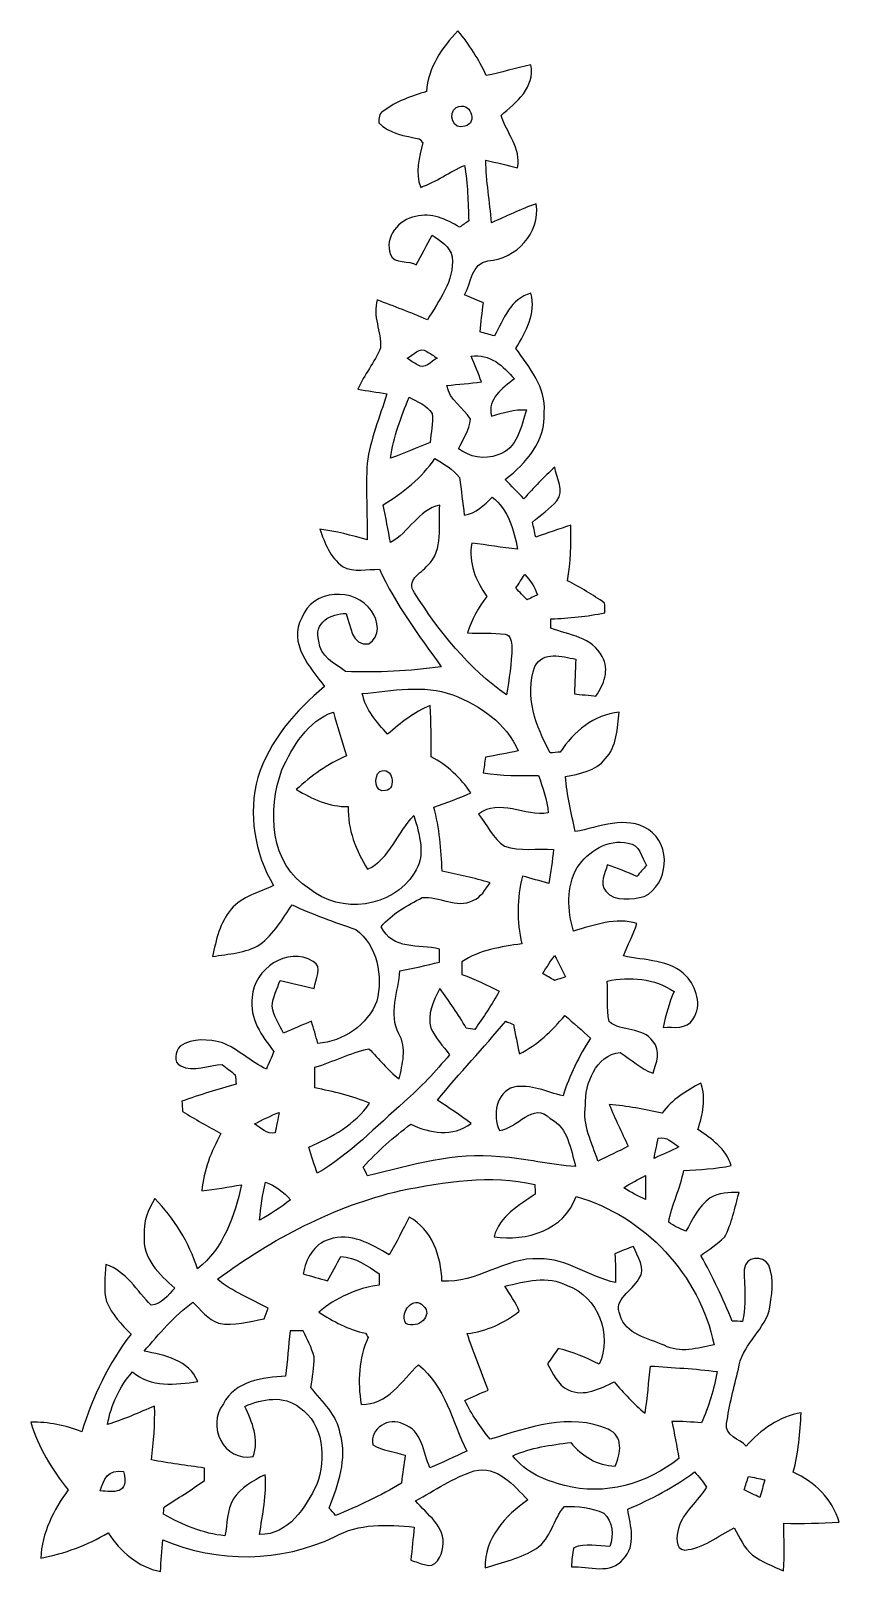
# Model space of a CAD drawing. Header units: centimetres. Extents: x -5.1 to 3.9, y -9.1 to 8.1.
import ezdxf

# ---------------------------------------------------------------- set-up
doc = ezdxf.new("R2010")
doc.units = ezdxf.units.CM
doc.header["$MEASUREMENT"] = 0
doc.layers.add('Camada 1', color=7, linetype='Continuous')

msp = doc.modelspace()

# ---------------------------------------------------------------- linework, layer by layer
at = {"layer": 'Camada 1', "color": 47}
for points, knots in [([(-0.71578, 7.41574), (-0.70062, 7.68068), (-0.5468, 7.90469), (-0.36759, 8.08919), (-0.36759, 8.08919), (-0.242, 7.93856), (-0.13547, 7.7724), (-0.05362, 7.59389), (-0.05362, 7.59389), (0.11289, 7.62635), (0.27552, 7.67609), (0.44097, 7.71419), (0.44097, 7.71419), (0.49142, 7.46019), (0.28046, 7.29615), (0.11113, 7.15186), (0.11113, 7.15186), (0.16969, 6.95678), (0.33726, 6.78991), (0.29457, 6.56802), (0.29457, 6.56802), (0.17674, 6.59624), (0.05962, 6.62834), (-0.05856, 6.65374), (-0.05856, 6.65374), (-0.05397, 6.42126), (-0.01517, 6.1916), (0.00494, 5.96053), (0.00494, 5.96053), (0.17039, 6.03003), (0.33055, 6.11258), (0.5013, 6.16867), (0.5013, 6.16867), (0.54681, 5.84023), (0.28187, 5.56189), (-0.03598, 5.53579), (-0.03598, 5.53579), (-0.21625, 5.50968), (-0.22013, 5.29061), (-0.29527, 5.16078), (-0.29527, 5.16078), (-0.22578, 5.12903), (-0.15557, 5.0987), (-0.08467, 5.06942), (-0.08467, 5.06942), (-0.09807, 4.96288), (-0.11359, 4.85634), (-0.12206, 4.74874), (-0.12206, 4.74874), (-0.06914, 4.73428), (-0.01623, 4.71911), (0.03704, 4.70359), (0.03704, 4.70359), (0.13688, 4.88597), (0.21484, 5.12163), (0.44274, 5.17631), (0.44274, 5.17631), (0.50412, 4.9463), (0.38594, 4.75297), (0.27623, 4.5653), (0.27623, 4.5653), (0.42016, 4.35257), (0.61525, 4.13455), (0.58985, 3.85586), (0.58985, 3.85586), (0.60925, 3.54295), (0.39053, 3.29), (0.1584, 3.1115), (0.1584, 3.1115), (0.22507, 3.03777), (0.29528, 2.96757), (0.36477, 2.89666), (0.36477, 2.89666), (0.47519, 3.01801), (0.58526, 3.13937), (0.70767, 3.24838), (0.70767, 3.24838), (0.72425, 3.12667), (0.82056, 2.98132), (0.72884, 2.87479), (0.72884, 2.87479), (0.6544, 2.78059), (0.54857, 2.7178), (0.46073, 2.63807), (0.46073, 2.63807), (0.47166, 2.58233), (0.48331, 2.52659), (0.4953, 2.47085), (0.4953, 2.47085), (0.62548, 2.51425), (0.75389, 2.56399), (0.88618, 2.60138), (0.88618, 2.60138), (0.88618, 2.39642), (0.88583, 2.18934), (0.84843, 1.98684), (0.84843, 1.98684), (0.98954, 1.90994), (1.12924, 1.83092), (1.26083, 1.73884), (1.26083, 1.73884), (1.26153, 1.71168), (1.26259, 1.65805), (1.2633, 1.63124), (1.2633, 1.63124), (1.06645, 1.59032), (0.86572, 1.56986), (0.66534, 1.56245), (0.66534, 1.56245), (0.66499, 1.53635), (0.66499, 1.48449), (0.66463, 1.45874), (0.66463, 1.45874), (0.86572, 1.38642), (1.12571, 1.35678), (1.23437, 1.14617), (1.23437, 1.14617), (1.31763, 0.99307), (1.25166, 0.83432), (1.16487, 0.70697), (1.16487, 0.70697), (1.1049, 0.71261), (0.98531, 0.7246), (0.92569, 0.73025), (0.92569, 0.73025), (0.92992, 0.85937), (0.93486, 0.98778), (0.94051, 1.11654), (0.94051, 1.11654), (0.78423, 1.14476), (0.57856, 1.20897), (0.48578, 1.0354), (0.48578, 1.0354), (0.36654, 0.70697), (0.49918, 0.36548), (0.65758, 0.07655), (0.65758, 0.07655), (0.68439, 0.07832), (0.73872, 0.08184), (0.76588, 0.08361), (0.76588, 0.08361), (0.91863, 0.31256), (1.13771, 0.49777), (1.42134, 0.52917), (1.42134, 0.52917), (1.40159, 0.35242), (1.39876, 0.14605), (1.26683, 0.00811), (1.26683, 0.00811), (1.1617, -0.12524), (0.98213, -0.15593), (0.82621, -0.18803), (0.82621, -0.18803), (0.84032, -0.39441), (0.89394, -0.59549), (0.93345, -0.79834), (0.93345, -0.79834), (1.19874, -0.75106), (1.4986, -0.61172), (1.74837, -0.77611), (1.74837, -0.77611), (2.00801, -0.94545), (1.97097, -1.38712), (1.69898, -1.51871), (1.69898, -1.51871), (1.56598, -1.54799), (1.37583, -1.58115), (1.27353, -1.4598), (1.27353, -1.4598), (1.2005, -1.37195), (1.26824, -1.26012), (1.29011, -1.16664), (1.29011, -1.16664), (1.40194, -1.20333), (1.51095, -1.24742), (1.6189, -1.2947), (1.6189, -1.2947), (1.65382, -1.25483), (1.6891, -1.21461), (1.72473, -1.17475), (1.72473, -1.17475), (1.67252, -1.08373), (1.6503, -0.93627), (1.5233, -0.92604), (1.5233, -0.92604), (1.29611, -0.87665), (1.07633, -1.01388), (0.95709, -1.19803), (0.95709, -1.19803), (0.83326, -1.41323), (0.84526, -1.67181), (0.91581, -1.90147), (0.91581, -1.90147), (1.14194, -1.83903), (1.38642, -1.74166), (1.6196, -1.81928), (1.6196, -1.81928), (1.58045, -1.94275), (1.51448, -2.05564), (1.46967, -2.17699), (1.46967, -2.17699), (1.7011, -2.23132), (1.99143, -2.21509), (2.16747, -2.40101), (2.16747, -2.40101), (2.27683, -2.52271), (2.34633, -2.73191), (2.24437, -2.87479), (2.24437, -2.87479), (2.17029, -3.00143), (2.03024, -2.96333), (1.90888, -2.97039), (1.90888, -2.97039), (1.9371, -2.83386), (1.97767, -2.70122), (2.0313, -2.57281), (2.0313, -2.57281), (1.81046, -2.42641), (1.54411, -2.40418), (1.29011, -2.4571), (1.29011, -2.4571), (1.29858, -2.60597), (1.28341, -2.75872), (1.30951, -2.90724), (1.30951, -2.90724), (1.44604, -3.02331), (1.68557, -2.96228), (1.79635, -3.12526), (1.79635, -3.12526), (1.89054, -3.22792), (1.83445, -3.36726), (1.79811, -3.48086), (1.79811, -3.48086), (1.65911, -3.42971), (1.55469, -3.32634), (1.43228, -3.24979), (1.43228, -3.24979), (1.1617, -3.27907), (1.03999, -3.59657), (1.04775, -3.83399), (1.04775, -3.83399), (1.01318, -4.05412), (1.12042, -4.25309), (1.18675, -4.45453), (1.18675, -4.45453), (1.29999, -4.40267), (1.41182, -4.34693), (1.52188, -4.28872), (1.52188, -4.28872), (1.45062, -4.13597), (1.37583, -3.98463), (1.31269, -3.82834), (1.31269, -3.82834), (1.51095, -3.83999), (1.70498, -3.88408), (1.89936, -3.92289), (1.89936, -3.92289), (2.00731, -3.7719), (2.16711, -3.67312), (2.32939, -3.58916), (2.32939, -3.58916), (2.38901, -3.76061), (2.34915, -3.93841), (2.29588, -4.10528), (2.29588, -4.10528), (2.4504, -4.20688), (2.60915, -4.32047), (2.667, -4.50533), (2.667, -4.50533), (2.49343, -4.54201), (2.31563, -4.54907), (2.13925, -4.55824), (2.13925, -4.55824), (2.1022, -4.75544), (2.00625, -4.93607), (1.97168, -5.13292), (1.97168, -5.13292), (2.02918, -5.17596), (2.09585, -5.20347), (2.16112, -5.23311), (2.16112, -5.23311), (2.23979, -5.10293), (2.30117, -4.94947), (2.43346, -4.86339), (2.43346, -4.86339), (2.52801, -4.80131), (2.64442, -4.80201), (2.75343, -4.80413), (2.75343, -4.80413), (2.70475, -4.97099), (2.67582, -5.14809), (2.58974, -5.30049), (2.58974, -5.30049), (2.50966, -5.37633), (2.41935, -5.43983), (2.32904, -5.50192), (2.32904, -5.50192), (2.46168, -5.73687), (2.57528, -5.98135), (2.67653, -6.23147), (2.67653, -6.23147), (2.70545, -6.23253), (2.76366, -6.23394), (2.79259, -6.23464), (2.79259, -6.23464), (2.83704, -6.04414), (2.81129, -5.8487), (2.80882, -5.65644), (2.80882, -5.65644), (2.8254, -5.50863), (3.01484, -5.49381), (3.08504, -5.61058), (3.08504, -5.61058), (3.14572, -5.77109), (3.11609, -5.95171), (3.08645, -6.11576), (3.08645, -6.11576), (3.01555, -6.35388), (2.77566, -6.50769), (2.74532, -6.76381), (2.74532, -6.76381), (2.69593, -6.96348), (2.64407, -7.16421), (2.61514, -7.36847), (2.61514, -7.36847), (2.58621, -7.50217), (2.76225, -7.53816), (2.83281, -7.61929), (2.83281, -7.61929), (2.99156, -7.43479), (3.20005, -7.29262), (3.44205, -7.24747), (3.44205, -7.24747), (3.42935, -7.46936), (3.41277, -7.69338), (3.35386, -7.90893), (3.35386, -7.90893), (3.59516, -8.01476), (3.78601, -8.20349), (3.86362, -8.46208), (3.86362, -8.46208), (3.65866, -8.47196), (3.45405, -8.48007), (3.24908, -8.47513), (3.24908, -8.47513), (3.2505, -8.65011), (3.26108, -8.8265), (3.24697, -9.00148), (3.24697, -9.00148), (3.12808, -8.95209), (3.00708, -8.9027), (2.90089, -8.82897), (2.90089, -8.82897), (2.80705, -8.74748), (2.75766, -8.63), (2.69699, -8.52452), (2.69699, -8.52452), (2.5206, -8.61695), (2.35338, -8.75559), (2.14983, -8.77182), (2.14983, -8.77182), (2.03482, -8.76582), (2.06093, -8.61448), (2.07927, -8.53123), (2.07927, -8.53123), (2.13395, -8.34637), (2.29588, -8.23136), (2.39289, -8.07332), (2.39289, -8.07332), (2.35444, -8.01229), (2.30611, -7.95902), (2.25954, -7.90469), (2.25954, -7.90469), (2.03094, -8.07403), (1.77906, -8.20702), (1.51765, -8.31885), (1.51765, -8.31885), (1.54799, -8.50371), (1.61608, -8.71714), (1.46826, -8.8713), (1.46826, -8.8713), (1.3335, -9.05016), (1.08197, -8.95068), (0.89147, -8.95844), (0.89147, -8.95844), (0.89711, -8.88683), (0.89923, -8.81451), (0.92005, -8.74571), (0.92005, -8.74571), (1.04599, -8.69033), (1.18675, -8.72984), (1.31833, -8.7309), (1.31833, -8.7309), (1.36384, -8.60637), (1.35114, -8.45714), (1.25095, -8.3626), (1.25095, -8.3626), (1.11654, -8.30192), (0.96167, -8.28146), (0.81527, -8.28922), (0.81527, -8.28922), (0.68898, -8.42892), (0.66605, -8.64411), (0.50306, -8.75453), (0.50306, -8.75453), (0.33161, -8.8646), (0.1263, -8.90693), (-0.06562, -8.97043), (-0.06562, -8.97043), (-0.08043, -8.64799), (0.16157, -8.38659), (0.40958, -8.21514), (0.40958, -8.21514), (0.25012, -8.0578), (0.06668, -7.82567), (-0.18627, -7.89305), (-0.18627, -7.89305), (-0.41945, -7.96925), (-0.62442, -8.11001), (-0.83855, -8.22537), (-0.83855, -8.22537), (-0.71332, -8.37953), (-0.49883, -8.50583), (-0.53552, -8.73795), (-0.53552, -8.73795), (-0.54328, -8.83497), (-0.61983, -8.98631), (-0.7373, -8.9341), (-0.7373, -8.9341), (-0.78881, -8.92069), (-0.8389, -8.90164), (-0.88935, -8.88471), (-0.88935, -8.88471), (-0.87877, -8.76088), (-0.8643, -8.64023), (-0.85266, -8.51711), (-0.85266, -8.51711), (-1.15182, -8.48889), (-1.46826, -8.47125), (-1.73743, -8.62612), (-1.73743, -8.62612), (-2.33398, -8.90905), (-3.03671, -8.91752), (-3.64278, -8.65858), (-3.64278, -8.65858), (-3.65442, -8.77676), (-3.66289, -8.89176), (-3.66924, -9.01136), (-3.66924, -9.01136), (-3.92007, -8.96056), (-4.11409, -8.7884), (-4.25062, -8.58026), (-4.25062, -8.58026), (-4.48204, -8.71784), (-4.73392, -8.81204), (-4.99921, -8.86037), (-4.99921, -8.86037), (-4.98581, -8.58344), (-4.85669, -8.32485), (-4.69512, -8.10472), (-4.69512, -8.10472), (-4.87327, -7.87894), (-5.02849, -7.63023), (-5.10822, -7.35154), (-5.10822, -7.35154), (-4.91455, -7.34977), (-4.72299, -7.38611), (-4.54413, -7.45913), (-4.54413, -7.45913), (-4.4203, -7.07037), (-4.24674, -6.69819), (-3.99556, -6.37469), (-3.99556, -6.37469), (-4.10104, -6.26745), (-4.21252, -6.15738), (-4.2679, -6.01486), (-4.2679, -6.01486), (-4.30636, -5.88151), (-4.2806, -5.74005), (-4.27708, -5.60388), (-4.27708, -5.60388), (-4.04883, -5.67549), (-3.93241, -5.89633), (-3.77155, -6.05508), (-3.77155, -6.05508), (-3.65725, -6.04308), (-3.58598, -5.94184), (-3.51155, -5.86634), (-3.51155, -5.86634), (-3.67982, -5.715), (-3.87562, -5.52979), (-3.84916, -5.28144), (-3.84916, -5.28144), (-3.86503, -5.13221), (-3.80647, -4.99498), (-3.73309, -4.87116), (-3.73309, -4.87116), (-3.51684, -5.09058), (-3.3528, -5.35623), (-3.25967, -5.65044), (-3.25967, -5.65044), (-2.96827, -5.42925), (-2.84868, -5.05989), (-2.7686, -4.71734), (-2.7686, -4.71734), (-2.91641, -4.74098), (-3.06352, -4.76991), (-3.21239, -4.78437), (-3.21239, -4.78437), (-3.18946, -4.55824), (-3.10903, -4.34622), (-2.9979, -4.15008), (-2.9979, -4.15008), (-3.14113, -4.06894), (-3.28612, -3.99133), (-3.42477, -3.90313), (-3.42477, -3.90313), (-3.42688, -3.87526), (-3.43041, -3.81953), (-3.43253, -3.79166), (-3.43253, -3.79166), (-3.23462, -3.71898), (-3.03248, -3.65831), (-2.82928, -3.60186), (-2.82928, -3.60186), (-2.83245, -3.56658), (-2.83563, -3.53166), (-2.8388, -3.49673), (-2.8388, -3.49673), (-2.88819, -3.45934), (-2.93652, -3.42159), (-2.9852, -3.38349), (-2.9852, -3.38349), (-3.13372, -3.38067), (-3.30412, -3.47945), (-3.44523, -3.39584), (-3.44523, -3.39584), (-3.53554, -3.36233), (-3.49955, -3.23497), (-3.45052, -3.17782), (-3.45052, -3.17782), (-3.31435, -3.08539), (-3.13302, -3.10268), (-2.98168, -3.14149), (-2.98168, -3.14149), (-2.80493, -3.21275), (-2.66665, -3.35351), (-2.49414, -3.43464), (-2.49414, -3.43464), (-2.46662, -3.36903), (-2.43875, -3.30376), (-2.41053, -3.2385), (-2.41053, -3.2385), (-2.54388, -3.06352), (-2.68817, -2.87267), (-2.65007, -2.63596), (-2.65007, -2.63596), (-2.63419, -2.32234), (-2.2613, -2.06551), (-1.97379, -2.23873), (-1.97379, -2.23873), (-1.85702, -2.29729), (-1.95933, -2.43981), (-1.96285, -2.53894), (-1.96285, -2.53894), (-2.0895, -2.51001), (-2.21438, -2.47932), (-2.34068, -2.44969), (-2.34068, -2.44969), (-2.37596, -2.54318), (-2.42393, -2.63596), (-2.42958, -2.7372), (-2.42958, -2.7372), (-2.41441, -2.84551), (-2.35303, -2.93934), (-2.30258, -3.03424), (-2.30258, -3.03424), (-2.20027, -2.98944), (-2.09797, -2.94428), (-1.99355, -2.90371), (-1.99355, -2.90371), (-1.96956, -2.98485), (-1.94592, -3.06634), (-1.92334, -3.14819), (-1.92334, -3.14819), (-1.64253, -3.12949), (-1.37019, -2.94464), (-1.26823, -2.67935), (-1.26823, -2.67935), (-1.19838, -2.40348), (-1.26118, -2.06022), (-1.50248, -1.88419), (-1.50248, -1.88419), (-1.74096, -1.80023), (-1.97979, -1.71768), (-2.20945, -1.61114), (-2.20945, -1.61114), (-2.31387, -1.76742), (-2.41229, -1.9371), (-2.5661, -2.0507), (-2.5661, -2.0507), (-2.72168, -2.14877), (-2.915, -2.15371), (-3.09033, -2.18511), (-3.09033, -2.18511), (-3.0547, -2.0006), (-3.00919, -1.80658), (-2.88431, -1.65947), (-2.88431, -1.65947), (-2.76507, -1.51624), (-2.57528, -1.47602), (-2.41582, -1.39524), (-2.41582, -1.39524), (-2.62467, -1.03717), (-2.70157, -0.59866), (-2.58727, -0.1965), (-2.58727, -0.1965), (-2.46168, 0.21272), (-2.16993, 0.54363), (-1.84714, 0.81386), (-1.84714, 0.81386), (-2.01154, 1.02094), (-2.25425, 1.29752), (-2.1015, 1.5755), (-2.1015, 1.5755), (-1.98684, 1.89124), (-1.50848, 1.92229), (-1.32821, 1.651), (-1.32821, 1.651), (-1.24495, 1.54129), (-1.22625, 1.36772), (-1.35643, 1.28446), (-1.35643, 1.28446), (-1.54728, 1.25377), (-1.56104, 1.49578), (-1.60937, 1.62137), (-1.60937, 1.62137), (-1.77341, 1.62842), (-1.97661, 1.51835), (-1.91135, 1.31586), (-1.91135, 1.31586), (-1.90288, 1.15076), (-1.73284, 1.06398), (-1.61502, 0.97896), (-1.61502, 0.97896), (-1.26083, 0.96485), (-0.90417, 0.9839), (-0.5528, 1.03187), (-0.5528, 1.03187), (-0.80045, 1.38007), (-1.05974, 1.72226), (-1.2379, 2.11349), (-1.2379, 2.11349), (-1.37477, 2.1149), (-1.52223, 2.07645), (-1.64782, 2.14454), (-1.64782, 2.14454), (-1.7847, 2.24155), (-1.84714, 2.40665), (-1.90112, 2.55834), (-1.90112, 2.55834), (-1.72191, 2.53824), (-1.54834, 2.48814), (-1.37477, 2.44052), (-1.37477, 2.44052), (-1.37477, 2.72415), (-1.39065, 3.00778), (-1.37548, 3.29106), (-1.37548, 3.29106), (-1.34267, 3.55776), (-1.23155, 3.80541), (-1.15746, 4.06188), (-1.15746, 4.06188), (-1.26435, 4.07952), (-1.37195, 4.09328), (-1.47849, 4.11304), (-1.47849, 4.11304), (-1.40793, 4.2732), (-1.29363, 4.41043), (-1.22555, 4.57129), (-1.22555, 4.57129), (-1.21885, 4.7498), (-1.31798, 4.92548), (-1.26294, 5.10293), (-1.26294, 5.10293), (-1.07703, 5.03132), (-0.88865, 4.96358), (-0.70697, 4.88068), (-0.70697, 4.88068), (-0.58279, 5.09587), (-0.40181, 5.31318), (-0.4325, 5.58059), (-0.4325, 5.58059), (-0.45367, 5.69736), (-0.56444, 5.7598), (-0.65334, 5.82154), (-0.65334, 5.82154), (-0.71226, 5.71147), (-0.77152, 5.60211), (-0.83114, 5.4924), (-0.83114, 5.4924), (-0.90099, 5.54884), (-1.08162, 5.49275), (-1.11478, 5.60811), (-1.11478, 5.60811), (-1.19133, 5.79543), (-1.02094, 6.00216), (-0.83855, 6.02932), (-0.83855, 6.02932), (-0.66216, 6.0773), (-0.496, 5.99687), (-0.34925, 5.91044), (-0.34925, 5.91044), (-0.31538, 5.93372), (-0.28152, 5.95665), (-0.2473, 5.97958), (-0.2473, 5.97958), (-0.2547, 6.1856), (-0.25964, 6.39233), (-0.29351, 6.59624), (-0.29351, 6.59624), (-0.46108, 6.52498), (-0.60889, 6.41279), (-0.78105, 6.35247), (-0.78105, 6.35247), (-0.84561, 6.51298), (-0.79445, 6.68831), (-0.75812, 6.84883), (-0.75812, 6.84883), (-0.768, 6.85976), (-0.7874, 6.88163), (-0.79692, 6.89257), (-0.79692, 6.89257), (-0.95462, 6.92044), (-1.12959, 6.94972), (-1.24672, 7.07002), (-1.24672, 7.07002), (-1.2453, 7.11729), (-1.24601, 7.17409), (-1.19662, 7.19878), (-1.19662, 7.19878), (-1.05445, 7.30603), (-0.88477, 7.36635), (-0.71578, 7.41574), (-0.71578, 7.41574), (-0.71578, 7.41574), (-0.71578, 7.41574), (-0.71578, 7.41574)], [0, 0, 0, 0, 0.00531915, 0.00531915, 0.00531915, 0.00531915, 0.0106383, 0.0106383, 0.0106383, 0.0106383, 0.01595745, 0.01595745, 0.01595745, 0.01595745, 0.0212766, 0.0212766, 0.0212766, 0.0212766, 0.02659574, 0.02659574, 0.02659574, 0.02659574, 0.03191489, 0.03191489, 0.03191489, 0.03191489, 0.03723404, 0.03723404, 0.03723404, 0.03723404, 0.04255319, 0.04255319, 0.04255319, 0.04255319, 0.04787234, 0.04787234, 0.04787234, 0.04787234, 0.05319149, 0.05319149, 0.05319149, 0.05319149, 0.05851064, 0.05851064, 0.05851064, 0.05851064, 0.06382979, 0.06382979, 0.06382979, 0.06382979, 0.06914894, 0.06914894, 0.06914894, 0.06914894, 0.07446809, 0.07446809, 0.07446809, 0.07446809, 0.07978723, 0.07978723, 0.07978723, 0.07978723, 0.08510638, 0.08510638, 0.08510638, 0.08510638, 0.09042553, 0.09042553, 0.09042553, 0.09042553, 0.09574468, 0.09574468, 0.09574468, 0.09574468, 0.10106383, 0.10106383, 0.10106383, 0.10106383, 0.10638298, 0.10638298, 0.10638298, 0.10638298, 0.11170213, 0.11170213, 0.11170213, 0.11170213, 0.11702128, 0.11702128, 0.11702128, 0.11702128, 0.12234043, 0.12234043, 0.12234043, 0.12234043, 0.12765957, 0.12765957, 0.12765957, 0.12765957, 0.13297872, 0.13297872, 0.13297872, 0.13297872, 0.13829787, 0.13829787, 0.13829787, 0.13829787, 0.14361702, 0.14361702, 0.14361702, 0.14361702, 0.14893617, 0.14893617, 0.14893617, 0.14893617, 0.15425532, 0.15425532, 0.15425532, 0.15425532, 0.15957447, 0.15957447, 0.15957447, 0.15957447, 0.16489362, 0.16489362, 0.16489362, 0.16489362, 0.17021277, 0.17021277, 0.17021277, 0.17021277, 0.17553191, 0.17553191, 0.17553191, 0.17553191, 0.18085106, 0.18085106, 0.18085106, 0.18085106, 0.18617021, 0.18617021, 0.18617021, 0.18617021, 0.19148936, 0.19148936, 0.19148936, 0.19148936, 0.19680851, 0.19680851, 0.19680851, 0.19680851, 0.20212766, 0.20212766, 0.20212766, 0.20212766, 0.20744681, 0.20744681, 0.20744681, 0.20744681, 0.21276596, 0.21276596, 0.21276596, 0.21276596, 0.21808511, 0.21808511, 0.21808511, 0.21808511, 0.22340426, 0.22340426, 0.22340426, 0.22340426, 0.2287234, 0.2287234, 0.2287234, 0.2287234, 0.23404255, 0.23404255, 0.23404255, 0.23404255, 0.2393617, 0.2393617, 0.2393617, 0.2393617, 0.24468085, 0.24468085, 0.24468085, 0.24468085, 0.25, 0.25, 0.25, 0.25, 0.25531915, 0.25531915, 0.25531915, 0.25531915, 0.2606383, 0.2606383, 0.2606383, 0.2606383, 0.26595745, 0.26595745, 0.26595745, 0.26595745, 0.2712766, 0.2712766, 0.2712766, 0.2712766, 0.27659574, 0.27659574, 0.27659574, 0.27659574, 0.28191489, 0.28191489, 0.28191489, 0.28191489, 0.28723404, 0.28723404, 0.28723404, 0.28723404, 0.29255319, 0.29255319, 0.29255319, 0.29255319, 0.29787234, 0.29787234, 0.29787234, 0.29787234, 0.30319149, 0.30319149, 0.30319149, 0.30319149, 0.30851064, 0.30851064, 0.30851064, 0.30851064, 0.31382979, 0.31382979, 0.31382979, 0.31382979, 0.31914894, 0.31914894, 0.31914894, 0.31914894, 0.32446809, 0.32446809, 0.32446809, 0.32446809, 0.32978723, 0.32978723, 0.32978723, 0.32978723, 0.33510638, 0.33510638, 0.33510638, 0.33510638, 0.34042553, 0.34042553, 0.34042553, 0.34042553, 0.34574468, 0.34574468, 0.34574468, 0.34574468, 0.35106383, 0.35106383, 0.35106383, 0.35106383, 0.35638298, 0.35638298, 0.35638298, 0.35638298, 0.36170213, 0.36170213, 0.36170213, 0.36170213, 0.36702128, 0.36702128, 0.36702128, 0.36702128, 0.37234043, 0.37234043, 0.37234043, 0.37234043, 0.37765957, 0.37765957, 0.37765957, 0.37765957, 0.38297872, 0.38297872, 0.38297872, 0.38297872, 0.38829787, 0.38829787, 0.38829787, 0.38829787, 0.39361702, 0.39361702, 0.39361702, 0.39361702, 0.39893617, 0.39893617, 0.39893617, 0.39893617, 0.40425532, 0.40425532, 0.40425532, 0.40425532, 0.40957447, 0.40957447, 0.40957447, 0.40957447, 0.41489362, 0.41489362, 0.41489362, 0.41489362, 0.42021277, 0.42021277, 0.42021277, 0.42021277, 0.42553191, 0.42553191, 0.42553191, 0.42553191, 0.43085106, 0.43085106, 0.43085106, 0.43085106, 0.43617021, 0.43617021, 0.43617021, 0.43617021, 0.44148936, 0.44148936, 0.44148936, 0.44148936, 0.44680851, 0.44680851, 0.44680851, 0.44680851, 0.45212766, 0.45212766, 0.45212766, 0.45212766, 0.45744681, 0.45744681, 0.45744681, 0.45744681, 0.46276596, 0.46276596, 0.46276596, 0.46276596, 0.46808511, 0.46808511, 0.46808511, 0.46808511, 0.47340426, 0.47340426, 0.47340426, 0.47340426, 0.4787234, 0.4787234, 0.4787234, 0.4787234, 0.48404255, 0.48404255, 0.48404255, 0.48404255, 0.4893617, 0.4893617, 0.4893617, 0.4893617, 0.49468085, 0.49468085, 0.49468085, 0.49468085, 0.5, 0.5, 0.5, 0.5, 0.50531915, 0.50531915, 0.50531915, 0.50531915, 0.5106383, 0.5106383, 0.5106383, 0.5106383, 0.51595745, 0.51595745, 0.51595745, 0.51595745, 0.5212766, 0.5212766, 0.5212766, 0.5212766, 0.52659574, 0.52659574, 0.52659574, 0.52659574, 0.53191489, 0.53191489, 0.53191489, 0.53191489, 0.53723404, 0.53723404, 0.53723404, 0.53723404, 0.54255319, 0.54255319, 0.54255319, 0.54255319, 0.54787234, 0.54787234, 0.54787234, 0.54787234, 0.55319149, 0.55319149, 0.55319149, 0.55319149, 0.55851064, 0.55851064, 0.55851064, 0.55851064, 0.56382979, 0.56382979, 0.56382979, 0.56382979, 0.56914894, 0.56914894, 0.56914894, 0.56914894, 0.57446809, 0.57446809, 0.57446809, 0.57446809, 0.57978723, 0.57978723, 0.57978723, 0.57978723, 0.58510638, 0.58510638, 0.58510638, 0.58510638, 0.59042553, 0.59042553, 0.59042553, 0.59042553, 0.59574468, 0.59574468, 0.59574468, 0.59574468, 0.60106383, 0.60106383, 0.60106383, 0.60106383, 0.60638298, 0.60638298, 0.60638298, 0.60638298, 0.61170213, 0.61170213, 0.61170213, 0.61170213, 0.61702128, 0.61702128, 0.61702128, 0.61702128, 0.62234043, 0.62234043, 0.62234043, 0.62234043, 0.62765957, 0.62765957, 0.62765957, 0.62765957, 0.63297872, 0.63297872, 0.63297872, 0.63297872, 0.63829787, 0.63829787, 0.63829787, 0.63829787, 0.64361702, 0.64361702, 0.64361702, 0.64361702, 0.64893617, 0.64893617, 0.64893617, 0.64893617, 0.65425532, 0.65425532, 0.65425532, 0.65425532, 0.65957447, 0.65957447, 0.65957447, 0.65957447, 0.66489362, 0.66489362, 0.66489362, 0.66489362, 0.67021277, 0.67021277, 0.67021277, 0.67021277, 0.67553191, 0.67553191, 0.67553191, 0.67553191, 0.68085106, 0.68085106, 0.68085106, 0.68085106, 0.68617021, 0.68617021, 0.68617021, 0.68617021, 0.69148936, 0.69148936, 0.69148936, 0.69148936, 0.69680851, 0.69680851, 0.69680851, 0.69680851, 0.70212766, 0.70212766, 0.70212766, 0.70212766, 0.70744681, 0.70744681, 0.70744681, 0.70744681, 0.71276596, 0.71276596, 0.71276596, 0.71276596, 0.71808511, 0.71808511, 0.71808511, 0.71808511, 0.72340426, 0.72340426, 0.72340426, 0.72340426, 0.7287234, 0.7287234, 0.7287234, 0.7287234, 0.73404255, 0.73404255, 0.73404255, 0.73404255, 0.7393617, 0.7393617, 0.7393617, 0.7393617, 0.74468085, 0.74468085, 0.74468085, 0.74468085, 0.75, 0.75, 0.75, 0.75, 0.75531915, 0.75531915, 0.75531915, 0.75531915, 0.7606383, 0.7606383, 0.7606383, 0.7606383, 0.76595745, 0.76595745, 0.76595745, 0.76595745, 0.7712766, 0.7712766, 0.7712766, 0.7712766, 0.77659574, 0.77659574, 0.77659574, 0.77659574, 0.78191489, 0.78191489, 0.78191489, 0.78191489, 0.78723404, 0.78723404, 0.78723404, 0.78723404, 0.79255319, 0.79255319, 0.79255319, 0.79255319, 0.79787234, 0.79787234, 0.79787234, 0.79787234, 0.80319149, 0.80319149, 0.80319149, 0.80319149, 0.80851064, 0.80851064, 0.80851064, 0.80851064, 0.81382979, 0.81382979, 0.81382979, 0.81382979, 0.81914894, 0.81914894, 0.81914894, 0.81914894, 0.82446809, 0.82446809, 0.82446809, 0.82446809, 0.82978723, 0.82978723, 0.82978723, 0.82978723, 0.83510638, 0.83510638, 0.83510638, 0.83510638, 0.84042553, 0.84042553, 0.84042553, 0.84042553, 0.84574468, 0.84574468, 0.84574468, 0.84574468, 0.85106383, 0.85106383, 0.85106383, 0.85106383, 0.85638298, 0.85638298, 0.85638298, 0.85638298, 0.86170213, 0.86170213, 0.86170213, 0.86170213, 0.86702128, 0.86702128, 0.86702128, 0.86702128, 0.87234043, 0.87234043, 0.87234043, 0.87234043, 0.87765957, 0.87765957, 0.87765957, 0.87765957, 0.88297872, 0.88297872, 0.88297872, 0.88297872, 0.88829787, 0.88829787, 0.88829787, 0.88829787, 0.89361702, 0.89361702, 0.89361702, 0.89361702, 0.89893617, 0.89893617, 0.89893617, 0.89893617, 0.90425532, 0.90425532, 0.90425532, 0.90425532, 0.90957447, 0.90957447, 0.90957447, 0.90957447, 0.91489362, 0.91489362, 0.91489362, 0.91489362, 0.92021277, 0.92021277, 0.92021277, 0.92021277, 0.92553191, 0.92553191, 0.92553191, 0.92553191, 0.93085106, 0.93085106, 0.93085106, 0.93085106, 0.93617021, 0.93617021, 0.93617021, 0.93617021, 0.94148936, 0.94148936, 0.94148936, 0.94148936, 0.94680851, 0.94680851, 0.94680851, 0.94680851, 0.95212766, 0.95212766, 0.95212766, 0.95212766, 0.95744681, 0.95744681, 0.95744681, 0.95744681, 0.96276596, 0.96276596, 0.96276596, 0.96276596, 0.96808511, 0.96808511, 0.96808511, 0.96808511, 0.97340426, 0.97340426, 0.97340426, 0.97340426, 0.9787234, 0.9787234, 0.9787234, 0.9787234, 0.98404255, 0.98404255, 0.98404255, 0.98404255, 0.9893617, 0.9893617, 0.9893617, 0.9893617, 1, 1, 1, 1]), ([(-0.38558, 7.23865), (-0.48613, 7.17303), (-0.42298, 6.98147), (-0.2921, 7.03086), (-0.2921, 7.03086), (-0.13617, 7.06437), (-0.23389, 7.32331), (-0.38558, 7.23865), (-0.38558, 7.23865), (-0.38558, 7.23865), (-0.38558, 7.23865), (-0.38558, 7.23865)], [0, 0, 0, 0, 0.25, 0.25, 0.25, 0.25, 0.5, 0.5, 0.5, 0.5, 1, 1, 1, 1]), ([(-0.93133, 4.45594), (-0.89464, 4.42983), (-0.85654, 4.40514), (-0.81774, 4.38185), (-0.81774, 4.38185), (-0.73977, 4.32117), (-0.66498, 4.42454), (-0.59831, 4.45594), (-0.59831, 4.45594), (-0.63535, 4.48204), (-0.67345, 4.50674), (-0.7119, 4.53002), (-0.7119, 4.53002), (-0.79022, 4.5907), (-0.86501, 4.48733), (-0.93133, 4.45594), (-0.93133, 4.45594), (-0.93133, 4.45594), (-0.93133, 4.45594), (-0.93133, 4.45594)], [0, 0, 0, 0, 0.16666667, 0.16666667, 0.16666667, 0.16666667, 0.33333333, 0.33333333, 0.33333333, 0.33333333, 0.5, 0.5, 0.5, 0.5, 0.66666667, 0.66666667, 0.66666667, 0.66666667, 1, 1, 1, 1]), ([(-0.22084, 4.47781), (-0.17956, 4.38432), (-0.14252, 4.28837), (-0.10618, 4.19241), (-0.10618, 4.19241), (-0.23318, 4.17724), (-0.36301, 4.16701), (-0.4893, 4.15396), (-0.4893, 4.15396), (-0.46425, 3.98639), (-0.30409, 3.9116), (-0.2286, 3.77966), (-0.2286, 3.77966), (-0.23953, 3.65901), (-0.31115, 3.55529), (-0.36301, 3.44911), (-0.36301, 3.44911), (-0.2346, 3.36268), (-0.0769, 3.32211), (0.07585, 3.38525), (0.07585, 3.38525), (0.29351, 3.44205), (0.3302, 3.70134), (0.39511, 3.88373), (0.39511, 3.88373), (0.26035, 3.89361), (0.13159, 3.84845), (0.00388, 3.81423), (0.00388, 3.81423), (-0.04233, 4.00826), (0.1263, 4.12468), (0.25894, 4.22734), (0.25894, 4.22734), (0.13617, 4.3688), (-0.01235, 4.51167), (-0.22084, 4.47781), (-0.22084, 4.47781), (-0.22084, 4.47781), (-0.22084, 4.47781), (-0.22084, 4.47781)], [0, 0, 0, 0, 0.09090909, 0.09090909, 0.09090909, 0.09090909, 0.18181818, 0.18181818, 0.18181818, 0.18181818, 0.27272727, 0.27272727, 0.27272727, 0.27272727, 0.36363636, 0.36363636, 0.36363636, 0.36363636, 0.45454545, 0.45454545, 0.45454545, 0.45454545, 0.54545455, 0.54545455, 0.54545455, 0.54545455, 0.63636364, 0.63636364, 0.63636364, 0.63636364, 0.72727273, 0.72727273, 0.72727273, 0.72727273, 0.81818182, 0.81818182, 0.81818182, 0.81818182, 1, 1, 1, 1]), ([(-0.91052, 4.02202), (-0.99695, 3.80294), (-1.08655, 3.58175), (-1.11619, 3.3461), (-1.11619, 3.3461), (-0.96767, 3.39972), (-0.82444, 3.46675), (-0.67592, 3.52002), (-0.67592, 3.52002), (-0.66887, 3.62761), (-0.63888, 3.73521), (-0.65475, 3.84351), (-0.65475, 3.84351), (-0.71296, 3.93418), (-0.81844, 3.9751), (-0.91052, 4.02202), (-0.91052, 4.02202), (-0.91052, 4.02202), (-0.91052, 4.02202), (-0.91052, 4.02202)], [0, 0, 0, 0, 0.16666667, 0.16666667, 0.16666667, 0.16666667, 0.33333333, 0.33333333, 0.33333333, 0.33333333, 0.5, 0.5, 0.5, 0.5, 0.66666667, 0.66666667, 0.66666667, 0.66666667, 1, 1, 1, 1]), ([(-1.19627, 2.82716), (-1.16946, 2.68817), (-1.143, 2.54952), (-1.11548, 2.41053), (-1.11548, 2.41053), (-0.90981, 2.52271), (-0.80998, 2.77248), (-0.56832, 2.82645), (-0.56832, 2.82645), (-0.58667, 2.60138), (-0.5214, 2.33115), (-0.70379, 2.15688), (-0.70379, 2.15688), (-0.78105, 2.06763), (-0.9532, 1.9872), (-0.84843, 1.85208), (-0.84843, 1.85208), (-0.57679, 1.4224), (-0.24835, 1.01106), (0.17251, 0.71825), (0.17251, 0.71825), (0.20214, 0.89429), (0.22507, 1.07244), (0.23213, 1.2506), (0.23213, 1.2506), (0.22507, 1.30175), (0.22472, 1.38571), (0.15805, 1.39206), (0.15805, 1.39206), (0.02011, 1.41393), (-0.12206, 1.39912), (-0.26035, 1.40723), (-0.26035, 1.40723), (-0.21837, 1.55645), (-0.1397, 1.69016), (-0.04551, 1.81222), (-0.04551, 1.81222), (-0.16933, 1.98367), (-0.2547, 2.18546), (-0.21484, 2.40347), (-0.21484, 2.40347), (-0.04551, 2.38372), (0.12242, 2.35444), (0.29245, 2.3375), (0.29245, 2.3375), (0.25471, 2.55305), (0.19191, 2.77389), (0.01129, 2.91359), (0.01129, 2.91359), (-0.07302, 2.82152), (-0.17039, 2.7372), (-0.29704, 2.71321), (-0.29704, 2.71321), (-0.31327, 2.85291), (-0.33161, 2.99226), (-0.35172, 3.1309), (-0.35172, 3.1309), (-0.41663, 3.22862), (-0.52881, 3.28013), (-0.62336, 3.34398), (-0.62336, 3.34398), (-0.7687, 3.12737), (-0.9779, 2.96545), (-1.19627, 2.82716), (-1.19627, 2.82716), (-1.19627, 2.82716), (-1.19627, 2.82716), (-1.19627, 2.82716)], [0, 0, 0, 0, 0.05555556, 0.05555556, 0.05555556, 0.05555556, 0.11111111, 0.11111111, 0.11111111, 0.11111111, 0.16666667, 0.16666667, 0.16666667, 0.16666667, 0.22222222, 0.22222222, 0.22222222, 0.22222222, 0.27777778, 0.27777778, 0.27777778, 0.27777778, 0.33333333, 0.33333333, 0.33333333, 0.33333333, 0.38888889, 0.38888889, 0.38888889, 0.38888889, 0.44444444, 0.44444444, 0.44444444, 0.44444444, 0.5, 0.5, 0.5, 0.5, 0.55555556, 0.55555556, 0.55555556, 0.55555556, 0.61111111, 0.61111111, 0.61111111, 0.61111111, 0.66666667, 0.66666667, 0.66666667, 0.66666667, 0.72222222, 0.72222222, 0.72222222, 0.72222222, 0.77777778, 0.77777778, 0.77777778, 0.77777778, 0.83333333, 0.83333333, 0.83333333, 0.83333333, 0.88888889, 0.88888889, 0.88888889, 0.88888889, 1, 1, 1, 1]), ([(0.3743, 2.05669), (0.34078, 2.00589), (0.30798, 1.95474), (0.27517, 1.90359), (0.27517, 1.90359), (0.31644, 1.8602), (0.35807, 1.81751), (0.40076, 1.77518), (0.40076, 1.77518), (0.42898, 1.78858), (0.48613, 1.81575), (0.5147, 1.8295), (0.5147, 1.8295), (0.48401, 1.91699), (0.43603, 1.99072), (0.3743, 2.05669), (0.3743, 2.05669), (0.3743, 2.05669), (0.3743, 2.05669), (0.3743, 2.05669)], [0, 0, 0, 0, 0.16666667, 0.16666667, 0.16666667, 0.16666667, 0.33333333, 0.33333333, 0.33333333, 0.33333333, 0.5, 0.5, 0.5, 0.5, 0.66666667, 0.66666667, 0.66666667, 0.66666667, 1, 1, 1, 1]), ([(-1.4291, 0.73307), (-1.39241, 0.55315), (-1.26577, 0.41663), (-1.14864, 0.28328), (-1.14864, 0.28328), (-1.00224, 0.40499), (-0.85548, 0.53269), (-0.67451, 0.60043), (-0.67451, 0.60043), (-0.66534, 0.41169), (-0.66357, 0.22225), (-0.66357, 0.03281), (-0.66357, 0.03281), (-0.48613, -0.06103), (-0.33761, -0.2025), (-0.22366, -0.36689), (-0.22366, -0.36689), (-0.35736, -0.42827), (-0.49636, -0.47731), (-0.63535, -0.52493), (-0.63535, -0.52493), (-0.57362, -0.75671), (-0.55245, -0.9966), (-0.54433, -1.23578), (-0.54433, -1.23578), (-0.36583, -1.27459), (-0.18591, -1.31163), (-0.01129, -1.36631), (-0.01129, -1.36631), (-0.06456, -1.44004), (-0.11112, -1.52859), (-0.20073, -1.56351), (-0.20073, -1.56351), (-0.38241, -1.65841), (-0.57855, -1.50918), (-0.76517, -1.53), (-0.76517, -1.53), (-0.92533, -1.61996), (-1.10313, -1.70568), (-1.21849, -1.85385), (-1.21849, -1.85385), (-1.0982, -2.11667), (-0.80151, -2.04576), (-0.5722, -2.1015), (-0.5722, -2.1015), (-0.5722, -2.14983), (-0.57185, -2.19816), (-0.5715, -2.24684), (-0.5715, -2.24684), (-0.7172, -2.28247), (-0.86466, -2.31352), (-1.01177, -2.34209), (-1.01177, -2.34209), (-1.02588, -2.5714), (-1.14229, -2.82328), (-1.022, -3.04306), (-1.022, -3.04306), (-0.93486, -3.20005), (-0.98178, -3.37891), (-1.02164, -3.5433), (-1.02164, -3.5433), (-1.14617, -3.44417), (-1.2453, -3.31893), (-1.35713, -3.20781), (-1.35713, -3.20781), (-1.56245, -3.25508), (-1.75366, -3.35068), (-1.95439, -3.41418), (-1.95439, -3.41418), (-1.9565, -3.49038), (-1.95756, -3.56658), (-1.95615, -3.64314), (-1.95615, -3.64314), (-1.74978, -3.68265), (-1.5434, -3.73063), (-1.34867, -3.81212), (-1.34867, -3.81212), (-1.51024, -4.05377), (-1.76742, -4.18641), (-2.02459, -4.30142), (-2.02459, -4.30142), (-1.9946, -4.39808), (-1.96144, -4.49368), (-1.93075, -4.5907), (-1.93075, -4.5907), (-1.56563, -4.38044), (-1.2767, -4.0707), (-0.96273, -3.79554), (-0.96273, -3.79554), (-0.77999, -3.63679), (-0.6156, -3.45863), (-0.45967, -3.27378), (-0.45967, -3.27378), (-0.53269, -3.17888), (-0.61877, -3.09069), (-0.66675, -2.97956), (-0.66675, -2.97956), (-0.71049, -2.82822), (-0.6417, -2.67088), (-0.56832, -2.54035), (-0.56832, -2.54035), (-0.46461, -2.68217), (-0.36195, -2.8261), (-0.27552, -2.97991), (-0.27552, -2.97991), (-0.25188, -2.98309), (-0.20461, -2.98944), (-0.18097, -2.99297), (-0.18097, -2.99297), (-0.08643, -2.85503), (0.01164, -2.71921), (0.0882, -2.56999), (0.0882, -2.56999), (-0.0441, -2.49767), (-0.18309, -2.43805), (-0.32279, -2.38231), (-0.32279, -2.38231), (-0.3235, -2.33609), (-0.3242, -2.29059), (-0.32491, -2.24473), (-0.32491, -2.24473), (-0.12947, -2.10855), (0.11113, -2.07857), (0.34078, -2.04258), (0.34078, -2.04258), (0.28152, -1.79388), (0.28822, -1.53952), (0.34784, -1.29117), (0.34784, -1.29117), (0.44521, -1.31763), (0.54222, -1.3462), (0.63994, -1.37266), (0.63994, -1.37266), (0.66216, -1.24742), (0.6798, -1.12113), (0.69391, -0.99554), (0.69391, -0.99554), (0.51294, -0.98355), (0.3235, -1.01741), (0.14817, -0.96097), (0.14817, -0.96097), (0.02187, -0.87207), (-0.04621, -0.72355), (-0.14076, -0.60466), (-0.14076, -0.60466), (0.09172, -0.42369), (0.3743, -0.63641), (0.63465, -0.59055), (0.63465, -0.59055), (0.62336, -0.44662), (0.57185, -0.31009), (0.52811, -0.17357), (0.52811, -0.17357), (0.32279, -0.17639), (0.11642, -0.18098), (-0.08608, -0.14499), (-0.08608, -0.14499), (-0.07832, -0.08749), (-0.07055, -0.03034), (-0.06209, 0.02681), (-0.06209, 0.02681), (0.05892, 0.05009), (0.18062, 0.07232), (0.30163, 0.09701), (0.30163, 0.09701), (0.16722, 0.40499), (-0.12171, 0.6036), (-0.42615, 0.72037), (-0.42615, 0.72037), (-0.75036, 0.83538), (-1.09714, 0.76764), (-1.4291, 0.73307), (-1.4291, 0.73307), (-1.4291, 0.73307), (-1.4291, 0.73307), (-1.4291, 0.73307)], [0, 0, 0, 0, 0.02222222, 0.02222222, 0.02222222, 0.02222222, 0.04444444, 0.04444444, 0.04444444, 0.04444444, 0.06666667, 0.06666667, 0.06666667, 0.06666667, 0.08888889, 0.08888889, 0.08888889, 0.08888889, 0.11111111, 0.11111111, 0.11111111, 0.11111111, 0.13333333, 0.13333333, 0.13333333, 0.13333333, 0.15555556, 0.15555556, 0.15555556, 0.15555556, 0.17777778, 0.17777778, 0.17777778, 0.17777778, 0.2, 0.2, 0.2, 0.2, 0.22222222, 0.22222222, 0.22222222, 0.22222222, 0.24444444, 0.24444444, 0.24444444, 0.24444444, 0.26666667, 0.26666667, 0.26666667, 0.26666667, 0.28888889, 0.28888889, 0.28888889, 0.28888889, 0.31111111, 0.31111111, 0.31111111, 0.31111111, 0.33333333, 0.33333333, 0.33333333, 0.33333333, 0.35555556, 0.35555556, 0.35555556, 0.35555556, 0.37777778, 0.37777778, 0.37777778, 0.37777778, 0.4, 0.4, 0.4, 0.4, 0.42222222, 0.42222222, 0.42222222, 0.42222222, 0.44444444, 0.44444444, 0.44444444, 0.44444444, 0.46666667, 0.46666667, 0.46666667, 0.46666667, 0.48888889, 0.48888889, 0.48888889, 0.48888889, 0.51111111, 0.51111111, 0.51111111, 0.51111111, 0.53333333, 0.53333333, 0.53333333, 0.53333333, 0.55555556, 0.55555556, 0.55555556, 0.55555556, 0.57777778, 0.57777778, 0.57777778, 0.57777778, 0.6, 0.6, 0.6, 0.6, 0.62222222, 0.62222222, 0.62222222, 0.62222222, 0.64444444, 0.64444444, 0.64444444, 0.64444444, 0.66666667, 0.66666667, 0.66666667, 0.66666667, 0.68888889, 0.68888889, 0.68888889, 0.68888889, 0.71111111, 0.71111111, 0.71111111, 0.71111111, 0.73333333, 0.73333333, 0.73333333, 0.73333333, 0.75555556, 0.75555556, 0.75555556, 0.75555556, 0.77777778, 0.77777778, 0.77777778, 0.77777778, 0.8, 0.8, 0.8, 0.8, 0.82222222, 0.82222222, 0.82222222, 0.82222222, 0.84444444, 0.84444444, 0.84444444, 0.84444444, 0.86666667, 0.86666667, 0.86666667, 0.86666667, 0.88888889, 0.88888889, 0.88888889, 0.88888889, 0.91111111, 0.91111111, 0.91111111, 0.91111111, 0.93333333, 0.93333333, 0.93333333, 0.93333333, 0.95555556, 0.95555556, 0.95555556, 0.95555556, 1, 1, 1, 1]), ([(-2.32163, -0.11324), (-2.4832, -0.55492), (-2.46027, -1.16205), (-2.01507, -1.43193), (-2.01507, -1.43193), (-1.67322, -1.71803), (-1.09043, -1.64677), (-0.85302, -1.25977), (-0.85302, -1.25977), (-0.71755, -1.06927), (-0.79481, -0.8248), (-0.8569, -0.61983), (-0.8569, -0.61983), (-1.04281, -0.80716), (-1.11583, -1.09396), (-1.37019, -1.21603), (-1.37019, -1.21603), (-1.50036, -1.00471), (-1.5935, -0.7747), (-1.58503, -0.5207), (-1.58503, -0.5207), (-1.79493, -0.52529), (-1.98473, -0.43392), (-2.16182, -0.33196), (-2.16182, -0.33196), (-1.99778, -0.17745), (-1.81363, -0.04586), (-1.60549, 0.04127), (-1.60549, 0.04127), (-1.657, 0.2032), (-1.70356, 0.36654), (-1.75048, 0.52917), (-1.75048, 0.52917), (-2.03694, 0.42792), (-2.20168, 0.14887), (-2.32163, -0.11324), (-2.32163, -0.11324), (-2.32163, -0.11324), (-2.32163, -0.11324), (-2.32163, -0.11324)], [0, 0, 0, 0, 0.09090909, 0.09090909, 0.09090909, 0.09090909, 0.18181818, 0.18181818, 0.18181818, 0.18181818, 0.27272727, 0.27272727, 0.27272727, 0.27272727, 0.36363636, 0.36363636, 0.36363636, 0.36363636, 0.45454545, 0.45454545, 0.45454545, 0.45454545, 0.54545455, 0.54545455, 0.54545455, 0.54545455, 0.63636364, 0.63636364, 0.63636364, 0.63636364, 0.72727273, 0.72727273, 0.72727273, 0.72727273, 0.81818182, 0.81818182, 0.81818182, 0.81818182, 1, 1, 1, 1]), ([(-1.23543, -0.13123), (-1.30986, -0.19015), (-1.28975, -0.37077), (-1.17193, -0.3429), (-1.17193, -0.3429), (-1.04175, -0.32561), (-1.0922, -0.0635), (-1.23543, -0.13123), (-1.23543, -0.13123), (-1.23543, -0.13123), (-1.23543, -0.13123), (-1.23543, -0.13123)], [0, 0, 0, 0, 0.25, 0.25, 0.25, 0.25, 0.5, 0.5, 0.5, 0.5, 1, 1, 1, 1]), ([(0.57326, -2.37349), (0.61666, -2.39889), (0.66075, -2.42429), (0.70485, -2.45004), (0.70485, -2.45004), (0.74471, -2.43699), (0.78493, -2.42394), (0.8255, -2.41088), (0.8255, -2.41088), (0.78634, -2.32833), (0.7493, -2.25178), (0.70556, -2.17311), (0.70556, -2.17311), (0.65899, -2.23838), (0.61454, -2.3047), (0.57326, -2.37349), (0.57326, -2.37349), (0.57326, -2.37349), (0.57326, -2.37349), (0.57326, -2.37349)], [0, 0, 0, 0, 0.16666667, 0.16666667, 0.16666667, 0.16666667, 0.33333333, 0.33333333, 0.33333333, 0.33333333, 0.5, 0.5, 0.5, 0.5, 0.66666667, 0.66666667, 0.66666667, 0.66666667, 1, 1, 1, 1]), ([(0.81809, -2.83916), (0.67698, -3.00884), (0.51611, -3.16724), (0.31503, -3.2639), (0.31503, -3.2639), (0.29104, -3.1563), (0.26952, -3.04588), (0.25012, -2.93793), (0.25012, -2.93793), (0.2286, -2.92947), (0.18556, -2.91218), (0.16404, -2.90371), (0.16404, -2.90371), (-0.08713, -3.19758), (-0.35242, -3.47945), (-0.59549, -3.78001), (-0.59549, -3.78001), (-0.46743, -3.86186), (-0.34219, -3.94723), (-0.22084, -4.0386), (-0.22084, -4.0386), (-0.42898, -4.18853), (-0.67733, -4.14902), (-0.89147, -4.04495), (-0.89147, -4.04495), (-1.08232, -4.18677), (-1.25942, -4.34658), (-1.41993, -4.52191), (-1.41993, -4.52191), (-1.40758, -4.54554), (-1.38289, -4.59281), (-1.37054, -4.6168), (-1.37054, -4.6168), (-0.889, -4.50391), (-0.40252, -4.35116), (0.09807, -4.40796), (0.09807, -4.40796), (0.381, -4.41995), (0.65511, -4.50321), (0.93874, -4.51344), (0.93874, -4.51344), (0.883, -4.32259), (0.85549, -4.08411), (0.65687, -3.98251), (0.65687, -3.98251), (0.46849, -3.78354), (0.28716, -4.10104), (0.09278, -4.11409), (0.09278, -4.11409), (0.01411, -3.94335), (0.05362, -3.69605), (0.25153, -3.63291), (0.25153, -3.63291), (0.43745, -3.59939), (0.62124, -3.68618), (0.79869, -3.73204), (0.79869, -3.73204), (0.86854, -3.50414), (0.97649, -3.29142), (1.1042, -3.09139), (1.1042, -3.09139), (1.01071, -3.00531), (0.91616, -2.91994), (0.81809, -2.83916), (0.81809, -2.83916), (0.81809, -2.83916), (0.81809, -2.83916), (0.81809, -2.83916)], [0, 0, 0, 0, 0.05555556, 0.05555556, 0.05555556, 0.05555556, 0.11111111, 0.11111111, 0.11111111, 0.11111111, 0.16666667, 0.16666667, 0.16666667, 0.16666667, 0.22222222, 0.22222222, 0.22222222, 0.22222222, 0.27777778, 0.27777778, 0.27777778, 0.27777778, 0.33333333, 0.33333333, 0.33333333, 0.33333333, 0.38888889, 0.38888889, 0.38888889, 0.38888889, 0.44444444, 0.44444444, 0.44444444, 0.44444444, 0.5, 0.5, 0.5, 0.5, 0.55555556, 0.55555556, 0.55555556, 0.55555556, 0.61111111, 0.61111111, 0.61111111, 0.61111111, 0.66666667, 0.66666667, 0.66666667, 0.66666667, 0.72222222, 0.72222222, 0.72222222, 0.72222222, 0.77777778, 0.77777778, 0.77777778, 0.77777778, 0.83333333, 0.83333333, 0.83333333, 0.83333333, 0.88888889, 0.88888889, 0.88888889, 0.88888889, 1, 1, 1, 1]), ([(-2.62643, -4.04283), (-2.55728, -4.08623), (-2.48849, -4.16066), (-2.39783, -4.1402), (-2.39783, -4.1402), (-2.38619, -4.08376), (-2.36255, -3.97087), (-2.35091, -3.91442), (-2.35091, -3.91442), (-2.44651, -3.95076), (-2.53647, -3.99591), (-2.62643, -4.04283), (-2.62643, -4.04283), (-2.62643, -4.04283), (-2.62643, -4.04283), (-2.62643, -4.04283)], [0, 0, 0, 0, 0.2, 0.2, 0.2, 0.2, 0.4, 0.4, 0.4, 0.4, 0.6, 0.6, 0.6, 0.6, 1, 1, 1, 1]), ([(1.85596, -4.19876), (1.84432, -4.25521), (1.82069, -4.36809), (1.80905, -4.42454), (1.80905, -4.42454), (1.89936, -4.38221), (1.99672, -4.34552), (2.08456, -4.29613), (2.08456, -4.29613), (2.01507, -4.25238), (1.94628, -4.1783), (1.85596, -4.19876), (1.85596, -4.19876), (1.85596, -4.19876), (1.85596, -4.19876), (1.85596, -4.19876)], [0, 0, 0, 0, 0.2, 0.2, 0.2, 0.2, 0.4, 0.4, 0.4, 0.4, 0.6, 0.6, 0.6, 0.6, 1, 1, 1, 1]), ([(-1.0033, -4.78155), (-1.74343, -4.95476), (-2.42923, -5.31671), (-3.03812, -5.76615), (-3.03812, -5.76615), (-2.8709, -5.9055), (-2.66523, -5.98452), (-2.47579, -6.08789), (-2.47579, -6.08789), (-2.4899, -6.1274), (-2.50366, -6.16726), (-2.51742, -6.20713), (-2.51742, -6.20713), (-2.68534, -6.23429), (-2.85291, -6.29144), (-3.02472, -6.2544), (-3.02472, -6.2544), (-3.14466, -6.21312), (-3.22333, -6.10764), (-3.30941, -6.02156), (-3.30941, -6.02156), (-3.51896, -6.17149), (-3.68335, -6.37293), (-3.85163, -6.56555), (-3.85163, -6.56555), (-3.62761, -6.60612), (-3.34962, -6.66327), (-3.25578, -6.90139), (-3.25578, -6.90139), (-3.50202, -6.93702), (-3.78001, -6.97018), (-3.98039, -6.79415), (-3.98039, -6.79415), (-4.12432, -6.9596), (-4.22134, -7.16139), (-4.25591, -7.3787), (-4.25591, -7.3787), (-4.07705, -7.32367), (-3.90772, -7.24429), (-3.73486, -7.17444), (-3.73486, -7.17444), (-3.73062, -7.37341), (-3.74403, -7.57202), (-3.77084, -7.76958), (-3.77084, -7.76958), (-3.57646, -7.81015), (-3.3789, -7.83273), (-3.18241, -7.86201), (-3.18241, -7.86201), (-3.1817, -7.90787), (-3.18064, -7.95373), (-3.17923, -8.00029), (-3.17923, -8.00029), (-3.3274, -8.10189), (-3.47803, -8.19997), (-3.63043, -8.29522), (-3.63043, -8.29522), (-3.63149, -8.31533), (-3.63432, -8.35519), (-3.63537, -8.3753), (-3.63537, -8.3753), (-3.42371, -8.49171), (-3.19828, -8.59049), (-2.95451, -8.61378), (-2.95451, -8.61378), (-2.92805, -8.4776), (-2.92982, -8.33226), (-2.86455, -8.20773), (-2.86455, -8.20773), (-2.77848, -8.08108), (-2.64301, -8.00065), (-2.5079, -7.93609), (-2.5079, -7.93609), (-2.49026, -8.15904), (-2.53753, -8.37918), (-2.56893, -8.59861), (-2.56893, -8.59861), (-2.24402, -8.60425), (-2.05952, -8.29628), (-1.93393, -8.04545), (-1.93393, -8.04545), (-1.83021, -7.75829), (-1.85243, -7.372), (-2.12725, -7.18891), (-2.12725, -7.18891), (-2.30187, -7.05062), (-2.54247, -7.09189), (-2.73191, -7.17691), (-2.73191, -7.17691), (-2.65324, -7.35154), (-2.57069, -7.54168), (-2.63948, -7.73501), (-2.63948, -7.73501), (-2.96862, -7.79286), (-3.15948, -7.39634), (-2.9718, -7.14869), (-2.9718, -7.14869), (-2.84621, -6.89504), (-2.52942, -6.858), (-2.28, -6.84177), (-2.28, -6.84177), (-2.26166, -6.67385), (-2.24966, -6.50593), (-2.22991, -6.33871), (-2.22991, -6.33871), (-2.18193, -6.33836), (-2.13395, -6.33871), (-2.08562, -6.33906), (-2.08562, -6.33906), (-2.04188, -6.43326), (-1.98861, -6.52533), (-1.96532, -6.62764), (-1.96532, -6.62764), (-1.9618, -6.74123), (-1.98367, -6.85659), (-2.00095, -6.96913), (-2.00095, -6.96913), (-1.87078, -7.12329), (-1.70815, -7.27357), (-1.67463, -7.48136), (-1.67463, -7.48136), (-1.59138, -7.76464), (-1.69933, -8.04333), (-1.7967, -8.30615), (-1.7967, -8.30615), (-1.77306, -8.33296), (-1.74942, -8.36048), (-1.72543, -8.388), (-1.72543, -8.388), (-1.47355, -8.2871), (-1.22908, -8.16822), (-0.99554, -8.02993), (-0.99554, -8.02993), (-0.98284, -7.92445), (-0.96696, -7.8232), (-0.95391, -7.71878), (-0.95391, -7.71878), (-1.07421, -7.68174), (-1.20544, -7.67045), (-1.31374, -7.60307), (-1.31374, -7.60307), (-1.3469, -7.42421), (-1.13488, -7.28839), (-0.97367, -7.37411), (-0.97367, -7.37411), (-0.76658, -7.43797), (-0.75212, -7.69161), (-0.67874, -7.86024), (-0.67874, -7.86024), (-0.54151, -7.80062), (-0.4064, -7.73748), (-0.27058, -7.67468), (-0.27058, -7.67468), (-0.43109, -7.34695), (-0.50694, -6.95149), (-0.8068, -6.71618), (-0.8068, -6.71618), (-0.99095, -6.89645), (-1.14935, -7.16209), (-1.44145, -7.15504), (-1.44145, -7.15504), (-1.48413, -6.90316), (-1.46967, -6.64704), (-1.36525, -6.41138), (-1.36525, -6.41138), (-1.37266, -6.40009), (-1.38712, -6.37681), (-1.39418, -6.36552), (-1.39418, -6.36552), (-1.58327, -6.32636), (-1.75295, -6.23394), (-1.91241, -6.13022), (-1.91241, -6.13022), (-1.72155, -5.96971), (-1.49013, -5.86846), (-1.24354, -5.83071), (-1.24354, -5.83071), (-1.24389, -5.78944), (-1.24354, -5.74816), (-1.24319, -5.70724), (-1.24319, -5.70724), (-1.36948, -5.61411), (-1.50565, -5.52626), (-1.66793, -5.51392), (-1.66793, -5.51392), (-1.7152, -5.60493), (-1.76353, -5.69524), (-1.81504, -5.78414), (-1.81504, -5.78414), (-1.90676, -5.75698), (-1.9946, -5.73476), (-2.08456, -5.70583), (-2.08456, -5.70583), (-2.06057, -5.54108), (-1.96497, -5.37457), (-1.79846, -5.32448), (-1.79846, -5.32448), (-1.55998, -5.23769), (-1.32927, -5.3788), (-1.12995, -5.49451), (-1.12995, -5.49451), (-1.0481, -5.35905), (-0.98178, -5.21547), (-0.9077, -5.07577), (-0.9077, -5.07577), (-0.65687, -5.21688), (-0.55174, -5.51004), (-0.54504, -5.78591), (-0.54504, -5.78591), (-0.15557, -5.81801), (0.14923, -5.52027), (0.53446, -5.53791), (0.53446, -5.53791), (0.84102, -5.53297), (1.09044, -5.74252), (1.38183, -5.80249), (1.38183, -5.80249), (1.38289, -5.6963), (1.38077, -5.58976), (1.37372, -5.48358), (1.37372, -5.48358), (1.44216, -5.4543), (1.5113, -5.42713), (1.5815, -5.40138), (1.5815, -5.40138), (1.62066, -5.51392), (1.73108, -5.64691), (1.63901, -5.76157), (1.63901, -5.76157), (1.57127, -5.89527), (1.34902, -5.99228), (1.43263, -6.16479), (1.43263, -6.16479), (1.4926, -6.37822), (1.74625, -6.42444), (1.92088, -6.49887), (1.92088, -6.49887), (2.09762, -6.59342), (2.2927, -6.53062), (2.47509, -6.49464), (2.47509, -6.49464), (2.32022, -5.72029), (1.7011, -5.06166), (0.94403, -4.84787), (0.94403, -4.84787), (0.81245, -5.22182), (0.39264, -5.34846), (0.03352, -5.29484), (0.03352, -5.29484), (0.09384, -5.06483), (0.30656, -4.94771), (0.4893, -4.82212), (0.4893, -4.82212), (0.4886, -4.79566), (0.48719, -4.74274), (0.48648, -4.71629), (0.48648, -4.71629), (-0.006, -4.59317), (-0.5147, -4.69053), (-1.0033, -4.78155), (-1.0033, -4.78155), (-1.0033, -4.78155), (-1.0033, -4.78155), (-1.0033, -4.78155)], [0, 0, 0, 0, 0.01492537, 0.01492537, 0.01492537, 0.01492537, 0.02985075, 0.02985075, 0.02985075, 0.02985075, 0.04477612, 0.04477612, 0.04477612, 0.04477612, 0.05970149, 0.05970149, 0.05970149, 0.05970149, 0.07462687, 0.07462687, 0.07462687, 0.07462687, 0.08955224, 0.08955224, 0.08955224, 0.08955224, 0.10447761, 0.10447761, 0.10447761, 0.10447761, 0.11940299, 0.11940299, 0.11940299, 0.11940299, 0.13432836, 0.13432836, 0.13432836, 0.13432836, 0.14925373, 0.14925373, 0.14925373, 0.14925373, 0.1641791, 0.1641791, 0.1641791, 0.1641791, 0.17910448, 0.17910448, 0.17910448, 0.17910448, 0.19402985, 0.19402985, 0.19402985, 0.19402985, 0.20895522, 0.20895522, 0.20895522, 0.20895522, 0.2238806, 0.2238806, 0.2238806, 0.2238806, 0.23880597, 0.23880597, 0.23880597, 0.23880597, 0.25373134, 0.25373134, 0.25373134, 0.25373134, 0.26865672, 0.26865672, 0.26865672, 0.26865672, 0.28358209, 0.28358209, 0.28358209, 0.28358209, 0.29850746, 0.29850746, 0.29850746, 0.29850746, 0.31343284, 0.31343284, 0.31343284, 0.31343284, 0.32835821, 0.32835821, 0.32835821, 0.32835821, 0.34328358, 0.34328358, 0.34328358, 0.34328358, 0.35820896, 0.35820896, 0.35820896, 0.35820896, 0.37313433, 0.37313433, 0.37313433, 0.37313433, 0.3880597, 0.3880597, 0.3880597, 0.3880597, 0.40298507, 0.40298507, 0.40298507, 0.40298507, 0.41791045, 0.41791045, 0.41791045, 0.41791045, 0.43283582, 0.43283582, 0.43283582, 0.43283582, 0.44776119, 0.44776119, 0.44776119, 0.44776119, 0.46268657, 0.46268657, 0.46268657, 0.46268657, 0.47761194, 0.47761194, 0.47761194, 0.47761194, 0.49253731, 0.49253731, 0.49253731, 0.49253731, 0.50746269, 0.50746269, 0.50746269, 0.50746269, 0.52238806, 0.52238806, 0.52238806, 0.52238806, 0.53731343, 0.53731343, 0.53731343, 0.53731343, 0.55223881, 0.55223881, 0.55223881, 0.55223881, 0.56716418, 0.56716418, 0.56716418, 0.56716418, 0.58208955, 0.58208955, 0.58208955, 0.58208955, 0.59701493, 0.59701493, 0.59701493, 0.59701493, 0.6119403, 0.6119403, 0.6119403, 0.6119403, 0.62686567, 0.62686567, 0.62686567, 0.62686567, 0.64179104, 0.64179104, 0.64179104, 0.64179104, 0.65671642, 0.65671642, 0.65671642, 0.65671642, 0.67164179, 0.67164179, 0.67164179, 0.67164179, 0.68656716, 0.68656716, 0.68656716, 0.68656716, 0.70149254, 0.70149254, 0.70149254, 0.70149254, 0.71641791, 0.71641791, 0.71641791, 0.71641791, 0.73134328, 0.73134328, 0.73134328, 0.73134328, 0.74626866, 0.74626866, 0.74626866, 0.74626866, 0.76119403, 0.76119403, 0.76119403, 0.76119403, 0.7761194, 0.7761194, 0.7761194, 0.7761194, 0.79104478, 0.79104478, 0.79104478, 0.79104478, 0.80597015, 0.80597015, 0.80597015, 0.80597015, 0.82089552, 0.82089552, 0.82089552, 0.82089552, 0.8358209, 0.8358209, 0.8358209, 0.8358209, 0.85074627, 0.85074627, 0.85074627, 0.85074627, 0.86567164, 0.86567164, 0.86567164, 0.86567164, 0.88059701, 0.88059701, 0.88059701, 0.88059701, 0.89552239, 0.89552239, 0.89552239, 0.89552239, 0.91044776, 0.91044776, 0.91044776, 0.91044776, 0.92537313, 0.92537313, 0.92537313, 0.92537313, 0.94029851, 0.94029851, 0.94029851, 0.94029851, 0.95522388, 0.95522388, 0.95522388, 0.95522388, 0.97014925, 0.97014925, 0.97014925, 0.97014925, 1, 1, 1, 1]), ([(1.47214, -4.75298), (1.55046, -4.80131), (1.63195, -4.84399), (1.71556, -4.8828), (1.71556, -4.8828), (1.71485, -4.81612), (1.7138, -4.68277), (1.71344, -4.61574), (1.71344, -4.61574), (1.63054, -4.65737), (1.54975, -4.70218), (1.47214, -4.75298), (1.47214, -4.75298), (1.47214, -4.75298), (1.47214, -4.75298), (1.47214, -4.75298)], [0, 0, 0, 0, 0.2, 0.2, 0.2, 0.2, 0.4, 0.4, 0.4, 0.4, 0.6, 0.6, 0.6, 0.6, 1, 1, 1, 1]), ([(-2.50507, -4.68701), (-2.53647, -4.82635), (-2.55482, -4.96746), (-2.56928, -5.10999), (-2.56928, -5.10999), (-2.44792, -5.04649), (-2.33503, -4.96782), (-2.22603, -4.88491), (-2.22603, -4.88491), (-2.30223, -4.79743), (-2.39642, -4.72828), (-2.50507, -4.68701), (-2.50507, -4.68701), (-2.50507, -4.68701), (-2.50507, -4.68701), (-2.50507, -4.68701)], [0, 0, 0, 0, 0.2, 0.2, 0.2, 0.2, 0.4, 0.4, 0.4, 0.4, 0.6, 0.6, 0.6, 0.6, 1, 1, 1, 1]), ([(0.15311, -5.84412), (0.20708, -5.93549), (0.27587, -6.01945), (0.31362, -6.11999), (0.31362, -6.11999), (0.14852, -6.25651), (-0.05256, -6.34224), (-0.26529, -6.36976), (-0.26529, -6.36976), (-0.19685, -6.58178), (-0.10971, -6.78744), (-0.03245, -6.99664), (-0.03245, -6.99664), (-0.11959, -7.03439), (-0.20673, -7.07178), (-0.29245, -7.112), (-0.29245, -7.112), (-0.21272, -7.26475), (-0.1203, -7.4108), (-0.00811, -7.54239), (-0.00811, -7.54239), (0.41063, -7.41327), (0.87701, -7.24464), (1.29999, -7.43197), (1.29999, -7.43197), (1.47391, -7.50429), (1.43863, -7.7029), (1.37936, -7.84084), (1.37936, -7.84084), (1.17581, -7.83308), (1.01106, -7.73183), (0.88406, -7.57873), (0.88406, -7.57873), (0.66499, -7.60483), (0.4438, -7.63552), (0.24095, -7.72583), (0.24095, -7.72583), (0.37783, -7.91104), (0.60043, -7.99924), (0.81668, -8.05568), (0.81668, -8.05568), (1.2573, -8.17174), (1.73531, -8.03839), (2.08456, -7.75476), (2.08456, -7.75476), (2.06058, -7.61683), (2.03447, -7.48101), (2.00695, -7.34413), (2.00695, -7.34413), (2.11667, -7.34483), (2.22603, -7.35013), (2.33539, -7.35965), (2.33539, -7.35965), (2.41829, -7.17903), (2.47438, -6.98676), (2.51072, -6.79168), (2.51072, -6.79168), (2.26483, -6.75746), (2.01613, -6.74899), (1.76883, -6.72924), (1.76883, -6.72924), (1.75048, -6.90386), (1.73637, -7.08025), (1.70956, -7.25452), (1.70956, -7.25452), (1.5808, -7.15292), (1.47532, -7.02663), (1.3656, -6.90633), (1.3656, -6.90633), (1.20826, -6.979), (1.03364, -7.07672), (0.8569, -6.99417), (0.8569, -6.99417), (0.73836, -6.93879), (0.68545, -6.81214), (0.62618, -6.70454), (0.62618, -6.70454), (0.6664, -6.6488), (0.70626, -6.59271), (0.74613, -6.53662), (0.74613, -6.53662), (0.9077, -6.56696), (1.05481, -6.63928), (1.20121, -6.71054), (1.20121, -6.71054), (1.34902, -6.38669), (1.18921, -5.95736), (0.84526, -5.83741), (0.84526, -5.83741), (0.62936, -5.71818), (0.37783, -5.78908), (0.15311, -5.84412), (0.15311, -5.84412), (0.15311, -5.84412), (0.15311, -5.84412), (0.15311, -5.84412)], [0, 0, 0, 0, 0.04, 0.04, 0.04, 0.04, 0.08, 0.08, 0.08, 0.08, 0.12, 0.12, 0.12, 0.12, 0.16, 0.16, 0.16, 0.16, 0.2, 0.2, 0.2, 0.2, 0.24, 0.24, 0.24, 0.24, 0.28, 0.28, 0.28, 0.28, 0.32, 0.32, 0.32, 0.32, 0.36, 0.36, 0.36, 0.36, 0.4, 0.4, 0.4, 0.4, 0.44, 0.44, 0.44, 0.44, 0.48, 0.48, 0.48, 0.48, 0.52, 0.52, 0.52, 0.52, 0.56, 0.56, 0.56, 0.56, 0.6, 0.6, 0.6, 0.6, 0.64, 0.64, 0.64, 0.64, 0.68, 0.68, 0.68, 0.68, 0.72, 0.72, 0.72, 0.72, 0.76, 0.76, 0.76, 0.76, 0.8, 0.8, 0.8, 0.8, 0.84, 0.84, 0.84, 0.84, 0.88, 0.88, 0.88, 0.88, 0.92, 0.92, 0.92, 0.92, 1, 1, 1, 1]), ([(-0.94685, -6.25651), (-0.81068, -6.32707), (-0.63641, -6.16373), (-0.75212, -6.06178), (-0.75212, -6.06178), (-0.85302, -5.94713), (-1.01953, -6.11787), (-0.94685, -6.25651), (-0.94685, -6.25651), (-0.94685, -6.25651), (-0.94685, -6.25651), (-0.94685, -6.25651)], [0, 0, 0, 0, 0.25, 0.25, 0.25, 0.25, 0.5, 0.5, 0.5, 0.5, 1, 1, 1, 1]), ([(-4.33775, -8.11389), (-4.197, -8.12765), (-4.00791, -8.1594), (-4.07882, -7.90081), (-4.07882, -7.90081), (-4.2545, -7.86589), (-4.30353, -7.99324), (-4.33775, -8.11389), (-4.33775, -8.11389), (-4.33775, -8.11389), (-4.33775, -8.11389), (-4.33775, -8.11389)], [0, 0, 0, 0, 0.25, 0.25, 0.25, 0.25, 0.5, 0.5, 0.5, 0.5, 1, 1, 1, 1]), ([(2.85644, -7.95514), (2.84092, -8.00488), (2.8254, -8.05498), (2.81023, -8.10507), (2.81023, -8.10507), (2.86808, -8.13364), (2.92629, -8.16116), (2.98521, -8.18762), (2.98521, -8.18762), (3.00249, -8.12271), (3.02013, -8.05815), (3.03777, -7.99394), (3.03777, -7.99394), (2.9778, -7.97842), (2.91712, -7.96537), (2.85644, -7.95514)], [0, 0, 0, 0, 0.2, 0.2, 0.2, 0.2, 0.4, 0.4, 0.4, 0.4, 0.6, 0.6, 0.6, 0.6, 1, 1, 1, 1])]:
    msp.add_open_spline(points, degree=3, knots=knots, dxfattribs=at)

doc.saveas('drawing.dxf')
